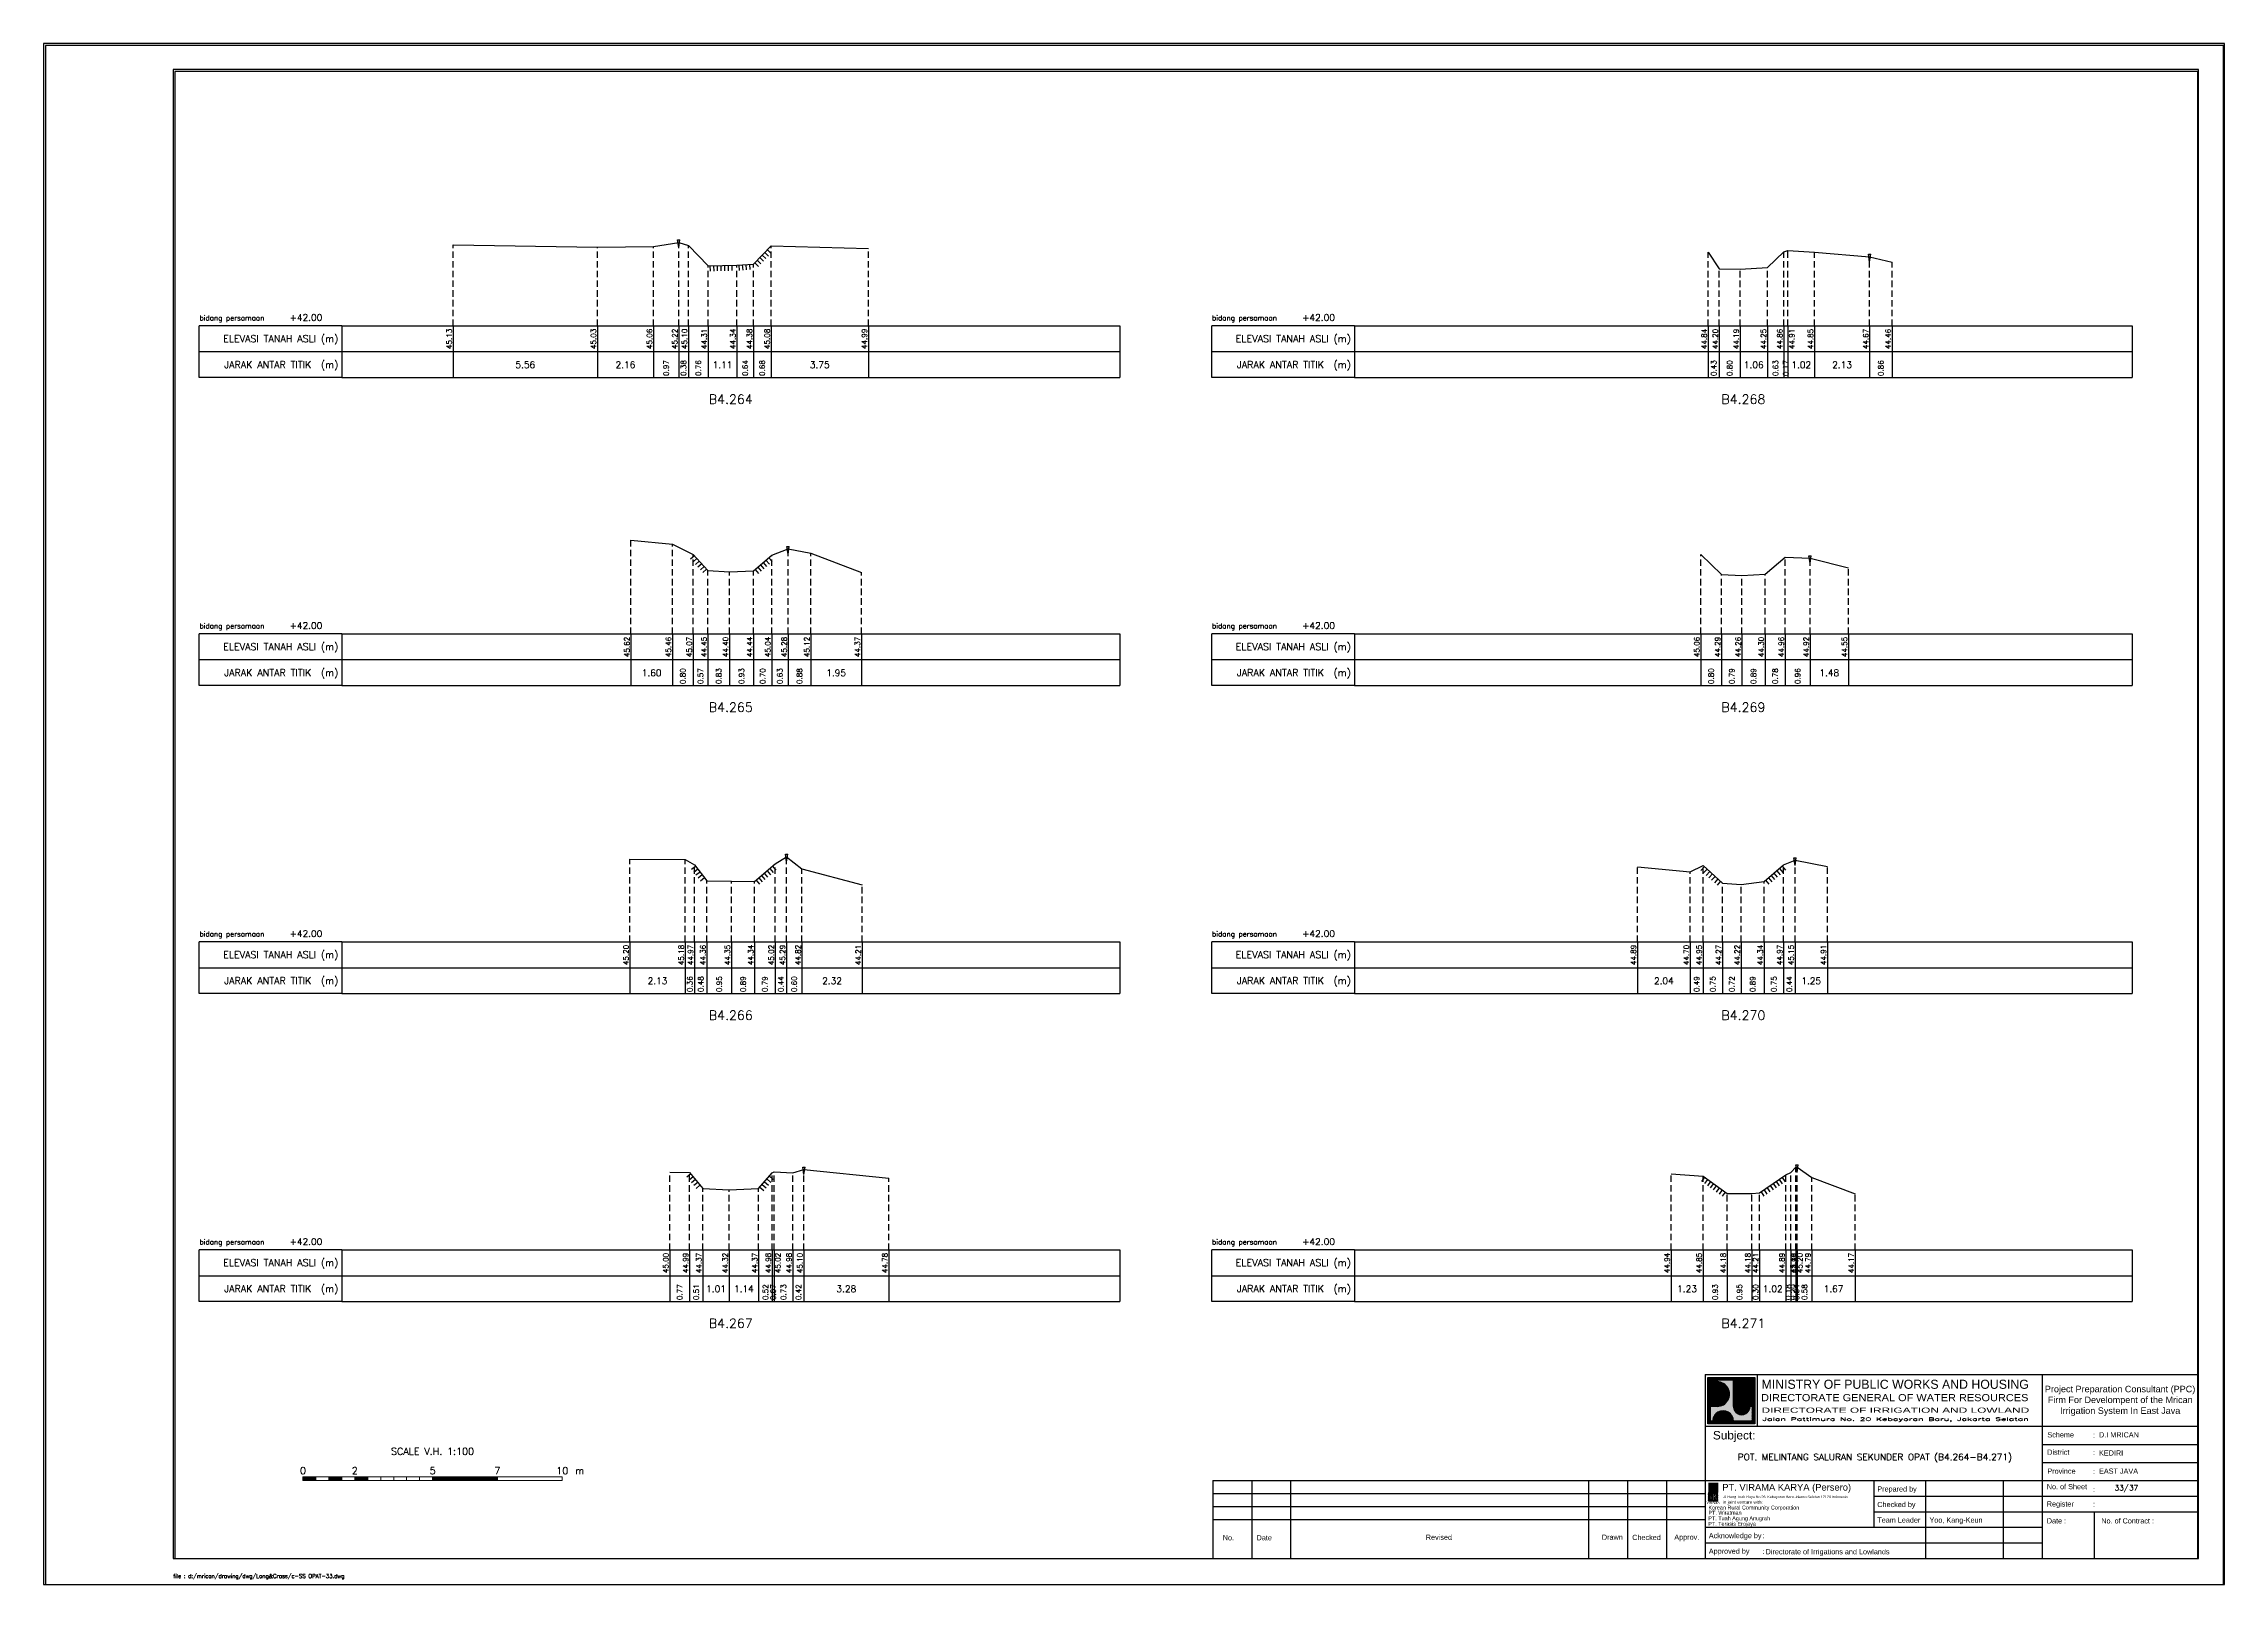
# Model space of a CAD drawing. Header units: inches. Extents: x -11 to 3175, y -842 to -783.
# Drawn here: x 2747 to 2831.1, y -842 to -782.6 of the extents above; entities that cross this region are included whole.
import ezdxf
from ezdxf.enums import TextEntityAlignment as Align

# ---------------------------------------------------------------- set-up
doc = ezdxf.new("R2010")
doc.units = ezdxf.units.IN
doc.header["$MEASUREMENT"] = 0
doc.linetypes.add('DASHED2', pattern=[0.375, 0.25, -0.125])
doc.layers.add('KOP', color=7, linetype='Continuous')
doc.layers.add('pelengkap', color=7, linetype='Continuous')
doc.styles.add('ARIAL', font='arial.ttf')
doc.styles.add('battang01', font='arial.ttf')
doc.styles.add('L100', font='simplex.shx', dxfattribs={"height": 0.254})
doc.styles.add('L140', font='simplex.shx', dxfattribs={"height": 0.356})
doc.styles.add('L60', font='simplex.shx', dxfattribs={"height": 0.152})
doc.styles.add('L80', font='simplex.shx', dxfattribs={"height": 0.203})
doc.styles.add('ROMANS-N', font='ROMANS.SHX', dxfattribs={"width": 0.8})
doc.styles.add('SONDU', font='arial.ttf')
doc.styles.get("Standard").update_dxf_attribs({"font": 'simplex.shx'})
doc.styles.add('STYLE1', font='arial.ttf', dxfattribs={"height": 0.2})
pattern_1 = [(45, (0, 0), (-0.08838834764831843, 0.08838834764831845), [])]

# ---------------------------------------------------------------- blocks, each defined once
blk = doc.blocks.new('kop')
at = {"layer": 'KOP'}
h = blk.add_hatch(color=3, dxfattribs=at)
h.paths.add_polyline_path([(609.8653532927285, 69.7965174242664), (591.8076082223538, 69.7965174242664), (591.8076082223538, 51.90947071793616), (609.8653532927285, 51.90947071793616)])
h.paths.add_polyline_path([(592.1020534932645, 52.24844148547069), (592.1020534932645, 69.50460869670152), (609.5341911203627, 69.50460869670152), (609.5341911203627, 52.24844148547069)], flags=16)
edge = h.paths.add_edge_path(flags=0)
edge.add_line((608.873529834174, 52.90910277674104), (601.6712012034158, 52.90910277674104))
edge.add_ellipse((597.6820295724688, 52.91975268540099), major_axis=(2.820780363398898, 2.820780363398898), ratio=0.9999999999999934, start_angle=314.8470375744171, end_angle=495.1529624255826)
edge.add_line((593.6928579415221, 52.90910277674104), (592.7627147794652, 52.90910277674104))
edge.add_line((592.7627147794651, 52.90910277674104), (592.7627147794651, 58.62619728620361))
edge.add_line((592.7627147794651, 58.62619728620368), (595.428986556629, 58.62619728620368))
edge.add_ellipse((595.4289865566291, 63.36824099147847), major_axis=(-3.353131261170752, 3.353131261170752), ratio=0.9999999999999983, start_angle=134.9999999999999, end_angle=314.9999999999999)
edge.add_line((595.4289865566291, 68.11028469675327), (595.4289865566291, 68.84394741944757))
edge.add_line((595.4289865566291, 68.84394741944752), (601.6547436091821, 68.84394741944752))
edge.add_line((601.6547436091821, 68.84394741944752), (601.6547436091821, 58.59413430307072))
edge.add_ellipse((604.8563547331537, 58.62619728605213), major_axis=(2.263994459030571, 2.263994459030571), ratio=0.9999999999991376, start_angle=135.5737774266452, end_angle=315.0000000026869)
edge.add_line((608.0581264027169, 58.62619728620368), (608.873529834174, 58.62619728620368))
edge.add_line((608.873529834174, 58.62619728620368), (608.873529834174, 52.9091027767411))
h = blk.add_hatch(dxfattribs=at)
h.set_pattern_fill('ANSI31', color=21)
h.set_pattern_definition(pattern_1)
h.paths.add_polyline_path([(609.5341911203627, 69.50460869670152), (592.1020534932645, 69.50460869670152), (592.1020534932645, 52.24844148547069), (609.5341911203627, 52.24844148547069)])
edge = h.paths.add_edge_path(flags=16)
edge.add_line((608.0581264038578, 58.62619728331649), (608.873529834174, 58.62619728331649))
edge.add_line((608.873529834174, 58.62619728331649), (608.873529834174, 52.90910277674104))
edge.add_line((608.873529834174, 52.90910277674104), (601.6712012043477, 52.90910277674104))
edge.add_ellipse((597.6820295732255, 52.91975268530538), major_axis=(-2.820780363950464, 2.820780363950464), ratio=0.9999999999999999, start_angle=224.8470375717975, end_angle=405.1529624282025)
edge.add_line((593.6928579421033, 52.90910277674104), (592.7627147794651, 52.90910277674104))
edge.add_line((592.7627147794651, 52.90910277674104), (592.7627147794651, 58.62619728331649))
edge.add_line((592.7627147794651, 58.62619728331649), (595.4289865705781, 58.62619728331649))
edge.add_ellipse((595.4289865571182, 63.3682409894528), major_axis=(-3.353131262124677, 3.353131262124677), ratio=0.9999999999999912, start_angle=134.9999999999997, end_angle=314.9999999999998)
edge.add_line((595.4289865571182, 68.11028469676671), (595.4289865571182, 68.84394741944752))
edge.add_line((595.4289865571182, 68.84394741944752), (601.6547436095548, 68.84394741944752))
edge.add_line((601.6547436095548, 68.84394741944752), (601.6547436095548, 58.5941344047481))
edge.add_ellipse((604.8563547345466, 58.62619728331649), major_axis=(-2.263994459341034, 2.263994459341035), ratio=0.999999999999965, start_angle=45.57377555810933, end_angle=225.000000000001)
h = blk.add_hatch(color=3, dxfattribs=at)
edge = h.paths.add_edge_path()
edge.add_line((601.6547436091821, 68.84394741944752), (595.4289865566291, 68.84394741944752))
edge.add_line((595.4289865566291, 68.84394741944752), (595.4289865566291, 68.11028469675321))
edge.add_ellipse((595.4289865566291, 63.36824099147847), major_axis=(-3.353131261170759, 3.353131261170758), ratio=0.9999999999999979, start_angle=134.9999999999999, end_angle=314.99999999999994, ccw=False)
edge.add_line((595.4289865566291, 58.62619728620368), (592.7627147794652, 58.62619728620368))
edge.add_line((592.7627147794651, 58.62619728620368), (592.7627147794651, 52.9091027767411))
edge.add_line((592.7627147794651, 52.90910277674104), (593.692857941522, 52.90910277674104))
edge.add_ellipse((597.6820295724688, 52.91975268540099), major_axis=(-2.820780363398898, 2.820780363398898), ratio=0.9999999999999934, start_angle=-135.1529624255826, end_angle=45.15296242558293, ccw=False)
edge.add_line((601.6712012034156, 52.90910277674104), (608.8735298341738, 52.90910277674104))
edge.add_line((608.873529834174, 52.90910277674104), (608.873529834174, 58.62619728620361))
edge.add_line((608.873529834174, 58.62619728620368), (608.0581264027169, 58.62619728620368))
edge.add_ellipse((604.856354733136, 58.62619728987087), major_axis=(2.263994459042317, 2.263994459042318), ratio=0.9999999999997576, start_angle=134.426222510409, end_angle=314.999999934367, ccw=False)
edge.add_line((601.6547436091821, 58.65826027636805), (601.6547436091821, 68.8439474194476))
h = blk.add_hatch(dxfattribs=at)
h.set_pattern_fill('ANSI31', color=41)
h.set_pattern_definition(pattern_1)
h.paths.add_polyline_path([(595.5939701222399, 25.44229578518152), (591.9923714647559, 25.44229578518152), (591.9923714647559, 22.12011222587194), (595.5939701222399, 22.12011222587194)])
h.paths.add_polyline_path([(594.8290399212113, 23.80107538915849), (595.486404190889, 22.50553331270966), (594.9518442189607, 22.50553331270966), (594.3704352444638, 23.59173922572727), (594.3704352444638, 22.50553331270966), (593.8526512319377, 22.50553331270966), (593.8526512319377, 24.7253559070662), (593.2416323709347, 22.50553331270966), (592.8436656118323, 22.50553331270966), (592.1206616099082, 25.0450254569166), (592.6728596590955, 25.0450254569166), (593.0257276515837, 23.53939475651638), (593.4088768836065, 25.0450254569166), (594.3704352444638, 25.0450254569166), (594.3704352444638, 23.99209855350495), (594.8904903176194, 25.0450254569166), (595.4627761213299, 25.0450254569166)], flags=16)
at = {"color": 2}
blk.add_lwpolyline([(-49.29008735655361, -9.987386569675465), (790.6905617838997, -9.987386569675465), (790.6905617838997, 583.2926438577114), (-49.29008735655361, 583.2926438577114)], close=True, dxfattribs=at)
at = {"color": 6}
blk.add_lwpolyline([(0.6493091440684111, 0.0004927304488262507), (780.7026824837753, 0.0004927304488262507), (780.7026824837753, 573.3047645575871), (0.6493091440684111, 573.3047645575871)], close=True, dxfattribs=at)
at = {"layer": 'KOP', "color": 5}
for p, q in [((590.8030303217506, 70.96299432783698), (590.8030303217506, 29.98464833497903)), ((590.8030303217506, 70.96299432783698), (780.7026824837753, 70.96299432783698)), ((400.9033781597261, 29.98464833497903), (400.9033781597261, 0.0004927304488262507)), ((400.9033781597261, 29.98464833497903), (590.8030303217506, 29.98464833497903)), ((590.8030303217506, 29.98464833497903), (590.8030303217506, 0.0004927304488262507))]:
    blk.add_line(p, q, dxfattribs=at)
at = {"layer": 'KOP', "color": 3}
for p, q in [((591.8076082223538, 69.7965174242664), (609.8653532927285, 69.7965174242664)), ((591.8076082223538, 51.90947071793616), (591.8076082223538, 69.7965174242664)), ((592.1020534932645, 69.50460869670152), (609.5341911203627, 69.50460869670152)), ((592.1020534932645, 52.24844148547069), (592.1020534932645, 69.50460869670152)), ((595.4289865571182, 68.84394741502373), (595.4289865571182, 68.1102846954029)), ((595.4289865566291, 68.84394741944752), (601.6547436091821, 68.84394741944752)), ((601.6547436095548, 58.59413430414176), (601.6547436095548, 68.84394741502373)), ((609.5341911203627, 69.50460869670152), (609.5341911203627, 52.24844148547069)), ((609.8653532927285, 69.7965174242664), (609.8653532927285, 51.90947071793616)), ((609.8653532927285, 51.90947071793616), (591.8076082223538, 51.90947071793616)), ((609.5341911203627, 52.24844148547069), (592.1020534932645, 52.24844148547069)), ((592.7627147794651, 52.90910277674104), (592.7627147794651, 58.62619728620368)), ((595.4289865571182, 58.62619728331649), (592.7627147799426, 58.62619728331649)), ((593.6928579415221, 52.90910277674104), (592.7627147794651, 52.90910277674104)), ((608.873529834174, 52.90910277674104), (601.6712012034156, 52.90910277674104)), ((608.8735298352565, 58.62619728331649), (608.0581264038578, 58.62619728331649)), ((608.873529834174, 58.62619728620368), (608.873529834174, 52.90910277674104)), ((720.7343712747147, 43.97725428375983), (780.7026824837753, 43.97725428375983)), ((720.7343712747147, 36.98095130936949), (780.7026824837753, 36.98095130936949)), ((415.895455961991, 29.98464833497903), (415.895455961991, 0.0004927304488262507)), ((430.8875337642562, 29.98464833497903), (430.8875337642562, 0.0004927304488262507)), ((545.8267969149554, 29.98464833497903), (545.8267969149554, 0.0004927304488262507)), ((560.8188747172203, 29.98464833497903), (560.8188747172203, 0.0004927304488262507)), ((575.8109525194855, 29.98464833497903), (575.8109525194855, 0.0004927304488262507)), ((655.7687007982327, 29.98464833497903), (655.7687007982327, 11.99415497226093)), ((675.7581378679197, 29.98464833497903), (675.7581378679197, 0.0004927304488262507)), ((705.7422934724498, 29.98464833497903), (705.7422934724498, 0.0004927304488262507)), ((400.9033781597261, 24.98728906755738), (590.8030303217506, 24.98728906755738)), ((400.9033781597261, 19.98992980013563), (590.8030303217506, 19.98992980013563)), ((655.7687007982327, 23.98781721407303), (720.7343712747147, 23.98781721407303)), ((655.7687007982327, 17.99098609316704), (720.7343712747147, 17.99098609316704)), ((720.7343712747147, 23.98781721407303), (780.7026824837753, 23.98781721407303)), ((720.7343712747147, 17.99098609316704), (780.7026824837753, 17.99098609316704)), ((740.7238083444017, 17.99098609316704), (740.7238083444017, 0.0004927304488262507)), ((400.9033781597261, 14.99257053271398), (590.8030303217506, 14.99257053271398)), ((590.8030303217506, 5.997323851354935), (720.7343712747147, 5.997323851354935))]:
    blk.add_line(p, q, dxfattribs=at)
at = {"layer": 'KOP', "color": 4}
for p, q in [((610.7924673914374, 70.96299432783698), (610.7924673914374, 50.97355725815018)), ((720.7343712747147, 70.96299432783698), (720.7343712747147, 0.0004927304488262507)), ((590.8030303217506, 50.97355725815018), (720.7343712747147, 50.97355725815018)), ((720.7343712747147, 50.97355725815018), (780.7026824837753, 50.97355725815018)), ((590.8030303217506, 29.98464833497903), (720.7343712747147, 29.98464833497903)), ((720.7343712747147, 29.98464833497903), (780.7026824837753, 29.98464833497903)), ((590.8030303217506, 11.99415497226093), (720.7343712747147, 11.99415497226093))]:
    blk.add_line(p, q, dxfattribs=at)
at = {"layer": 'KOP', "color": 41}
blk.add_line((595.5939701222399, 22.12011222587194), (591.9923714647559, 22.12011222587194), dxfattribs=at)
for points in [[(591.9923714647559, 25.44229578518152), (595.5939701222399, 25.44229578518152)], [(592.2042302093139, 25.44229578518152), (592.4160889538717, 25.44229578518152)], [(592.6279476984296, 25.44229578518152), (592.8398064429874, 25.44229578518152)], [(593.0516651875452, 25.44229578518152), (593.2635239321031, 25.44229578518152)], [(593.475382676661, 25.44229578518152), (593.6872414212188, 25.44229578518152)], [(593.8991001657766, 25.44229578518152), (594.1109589103345, 25.44229578518152)], [(594.3228176548924, 25.44229578518152), (594.5346763994503, 25.44229578518152)], [(594.7465351440081, 25.44229578518152), (594.958393888566, 25.44229578518152)], [(595.1702526331238, 25.44229578518152), (595.3821113776818, 25.44229578518152)], [(592.1206616099082, 25.0450254569166), (592.6728596590955, 25.0450254569166)], [(592.1206616099082, 25.0450254569166), (592.8436656118323, 22.50553331270964)], [(592.6728596590955, 25.04502545691657), (593.0257276515837, 23.53939475651638), (593.4088768836065, 25.04502545691663)], [(592.8436656118323, 22.50553331270966), (593.2416323709347, 22.50553331270966)], [(593.2416323709347, 22.50553331270964), (593.8526512319377, 24.7253559070662)], [(593.4088768836065, 25.0450254569166), (594.3704352444638, 25.0450254569166)], [(593.8526512319377, 22.50553331270966), (593.8526512319377, 24.7253559070662)], [(593.8526512319377, 22.50553331270966), (594.3704352444638, 22.50553331270966)], [(594.3704352444638, 25.0450254569166), (594.3704352444638, 23.99209855350495)], [(594.3704352444638, 23.99209855350495), (594.8904903176194, 25.04502545691664)], [(594.9518442189607, 22.50553331270961), (594.3704352444638, 23.59173922572727)], [(594.3704352444638, 23.59173922572727), (594.3704352444638, 22.50553331270966)], [(594.8290399212113, 23.80107538915849), (595.4627761213299, 25.04502545691658)], [(594.8290399212113, 23.80107538915849), (595.486404190889, 22.50553331270966)], [(594.8904903176194, 25.0450254569166), (595.4627761213299, 25.0450254569166)], [(594.9518442189607, 22.50553331270966), (595.486404190889, 22.50553331270966)]]:
    blk.add_lwpolyline(points, dxfattribs=at)
at = {"layer": 'KOP', "color": 42}
for points in [[(592.1962927759001, 29.11418325926331), (592.1962927759001, 25.44229578518152)], [(592.5354066955362, 29.11418325926331), (592.5354066955362, 25.44229578518152)], [(592.9591241846518, 29.11418325926331), (592.9591241846518, 25.44229578518152)], [(593.3828416737675, 29.11418325926331), (593.3828416737675, 25.44229578518152)], [(593.8065591628832, 29.11418325926331), (593.8065591628832, 25.44229578518152)], [(594.2302766519989, 29.11418325926331), (594.2302766519989, 25.44229578518152)], [(594.6539941411147, 29.11418325926331), (594.6539941411147, 25.44229578518152)], [(595.0777116302304, 29.11418325926331), (595.0777116302304, 25.44229578518152)], [(595.5014291193462, 29.11418325926331), (595.5014291193462, 25.44229578518152)]]:
    blk.add_lwpolyline(points, dxfattribs=at)
at = {"layer": 'KOP', "color": 3}
for centre, major_axis, ratio, start_param, end_param in [((595.4289865571182, 63.3682409894528), (-3.353131262124677, 3.353131262124677), 0.9999999999999912, 2.35619449019234, 5.497787143782134), ((597.6820295732255, 52.91975268530538), (-2.820780363950464, 2.820780363950464), 0.9999999999999998, 3.924321118983262, 7.071253168581014), ((604.8563547345466, 58.62619728331649), (-2.263994459341034, 2.263994459341035), 0.9999999999999651, 0.7853981633974656, 3.926990816987259)]:
    blk.add_ellipse(centre, major_axis=major_axis, ratio=ratio, start_param=start_param, end_param=end_param, dxfattribs=at)
at = {"layer": 'KOP', "color": 5, "style": 'SONDU'}
for s, height, width, p, p2 in [('MINISTRY OF PUBLIC WORKS AND HOUSING', 3.49815148719519, 0.9710490151369037, (612.4932982688147, 65.39724920043633), (715.583635835389, 65.39724920043633)), ('DIRECTORATE GENERAL OF WATER RESOURCES', 2.748547597081934, 1.100714376561997, (612.3259886324004, 60.61804978528377), (715.4154333181652, 60.61804978528377)), ('DIRECTORATE OF IRRIGATION AND LOWLAND', 1.99894370696868, 1.63875262601232, (612.5247331509995, 56.15346481889102), (715.7518429621628, 56.15346481889102))]:
    blk.add_text(s, height=height, dxfattribs=dict(at, width=width)).set_placement(p, p2, align=Align.FIT)
at = {"layer": 'KOP', "color": 3, "style": 'ROMANS-N', "width": 1.832260783358812}
blk.add_text('Jalan Pattimura No. 20 Kebayoran Baru, Jakarta Selatan', height=1.249339816855425, dxfattribs=at).set_placement((612.7914110984061, 53.0739527913797), (715.583635835389, 53.0739527913797), align=Align.FIT)
at = {"layer": 'KOP', "color": 5, "style": 'ARIAL'}
blk.add_text('Subject:', height=3.252150442789123, dxfattribs=at).set_placement((593.7538629287924, 45.86653647040268))
at = {"layer": 'KOP', "color": 3}
for s, height, style, p in [('Scheme', 1.99894370696868, 'battang01', (722.7467307064071, 46.65722556886666)), ('District', 1.99894370696868, 'battang01', (722.6754973804648, 39.96707763894264)), (':', 1.99894370696868, 'battang01', (740.368327375754, 46.56012324452533)), ('D.I MRICAN', 1.99894370696868, 'battang01', (742.6585068305885, 46.65722556886666)), ('Province', 1.99894370696868, 'battang01', (722.7467307064071, 32.66461962008597)), (':', 1.99894370696868, 'battang01', (740.368327375754, 32.56751729574452)), (':', 1.99894370696868, 'battang01', (740.382074427338, 39.86997531646293)), ('KEDIRI', 1.99894370696868, 'battang01', (742.6585068305885, 39.66092259447632)), ('EAST JAVA', 1.99894370696868, 'battang01', (742.6585068305885, 32.66461962008597)), ('Prepared by', 1.99894370696868, 'battang01', (657.1430811109453, 25.78808395849862)), ('No. of Sheet ', 1.99894370696868, 'battang01', (722.520620818671, 26.67669459981798)), (':', 1.99894370696868, 'battang01', (740.3764858407951, 25.61838168175072)), ('in joint venture with:', 1.249339816855425, 'SONDU', (597.5578460284455, 21.07202452231022)), ('Checked by', 1.99894370696868, 'battang01', (657.1430811109453, 19.79125283759251)), ('Register', 1.99894370696868, 'battang01', (722.520620818671, 20.01807698302375)), (':', 1.99894370696868, 'battang01', (740.3598310849088, 19.92097465868241)), ('No.', 2, 'STYLE1', (404.7326663119579, 6.989602865739329)), ('Date', 2, 'STYLE1', (417.7761580577991, 6.989602865739329)), ('Revised', 2, 'STYLE1', (483.0371936477145, 7.169341252978228)), ('Drawn', 2, 'STYLE1', (550.9231662973559, 7.182965166626985)), ('Checked', 2, 'STYLE1', (562.6224972631348, 7.108401592637279)), ('Approv.', 2, 'STYLE1', (578.86250988613, 7.205550314016108)), ('Acknowledge by', 1.99894370696868, 'battang01', (592.1774106344633, 7.797590595780406)), (':', 1.99894370696868, 'battang01', (612.7647815001492, 7.813086169812294)), ('Team Leader', 1.99894370696868, 'battang01', (657.1430811109453, 13.79442171668651)), ('Yoo, Kang-Keun', 1.99894370696868, 'battang01', (677.261691985017, 13.79442171668651)), ('Date :', 1.99894370696868, 'battang01', (722.520620818671, 13.48542904786333)), ('No. of Contract :', 1.99894370696868, 'battang01', (743.5203251274443, 13.48542904786333)), ('Approved by', 1.99894370696868, 'battang01', (592.1774106344633, 1.800759474874411)), (':', 1.99894370696868, 'battang01', (612.8062382028575, 1.771932832116903)), ('Directorate of Irrigations and Lowlands', 1.99894370696868, 'battang01', (614.0846811434608, 1.594699671224788))]:
    blk.add_text(s, height=height, dxfattribs=dict(at, style=style)).set_placement(p)
at = {"layer": 'KOP', "color": 6, "style": 'SONDU'}
blk.add_text('PT. VIRAMA KARYA (Persero)', height=2.580944750812598, dxfattribs=at).set_placement((597.3630730504415, 26.14584984606049))
at = {"layer": 'KOP', "color": 42, "style": 'SONDU'}
blk.add_text('VIRAMA', height=0.9417941134961573, dxfattribs=at).set_placement((591.2959839900191, 21.03873930941651))
at = {"layer": 'KOP', "color": 4, "style": 'SONDU'}
for s, p in [('Korean Rural Community Corporation', (592.0172325651579, 18.85809622764893)), ('PT. Wiratman', (592.0172325651579, 16.86431729777243)), ('PT. Terasis Erojaya', (591.9444979581187, 12.58833032325808)), ('PT. Tuah Agung Anugrah', (591.9984246368545, 14.73155498450907))]:
    blk.add_text(s, height=1.49920778022651, dxfattribs=at).set_placement(p)
at = {"layer": 'KOP', "color": 3, "insert": (719.8583502723425, 60.76950394133539), "char_height": 2.49867963371085, "width": 61.43936713392102, "attachment_point": 4, "style": 'SONDU'}
blk.add_mtext('\\pi1.9124;Project Preparation Consultant (PPC)\\P\\pi3.0493;Firm For Develompent of the Mrican \\P\\pi7.7731;Irrigation System In East Java', dxfattribs=at)
at = {"layer": 'KOP', "color": 2, "insert": (597.5716775050441, 24.25098294227902), "char_height": 0.9994718534843399, "width": 48.71807324837515, "attachment_point": 1, "style": 'SONDU'}
blk.add_mtext('Jl. Hang Tuah Raya No.26, Kebayoran Baru Jakarta Selatan 12120 Indonesia', dxfattribs=at)
blk = doc.blocks.new('*X6')
at = {"color": 0}
for p, q in [((20000, 6250), (25000, 6250)), ((20000, 6200), (25000, 6200)), ((20000, 6150), (25000, 6150)), ((20000, 6100), (25000, 6100)), ((20000, 6050), (25000, 6050))]:
    blk.add_line(p, q, dxfattribs=at)
blk = doc.blocks.new('*X5')
at = {"color": 0}
for p, q in [((14000, 6250), (15000, 6250)), ((14000, 6200), (15000, 6200)), ((14000, 6150), (15000, 6150)), ((14000, 6100), (15000, 6100)), ((14000, 6050), (15000, 6050))]:
    blk.add_line(p, q, dxfattribs=at)
blk = doc.blocks.new('*X3')
at = {"color": 0}
for p, q in [((10000, 6250), (11000, 6250)), ((10000, 6200), (11000, 6200)), ((10000, 6150), (11000, 6150)), ((10000, 6100), (11000, 6100)), ((10000, 6050), (11000, 6050))]:
    blk.add_line(p, q, dxfattribs=at)
blk = doc.blocks.new('*X4')
at = {"color": 0}
for p, q in [((12000, 6250), (13000, 6250)), ((12000, 6200), (13000, 6200)), ((12000, 6150), (13000, 6150)), ((12000, 6100), (13000, 6100)), ((12000, 6050), (13000, 6050))]:
    blk.add_line(p, q, dxfattribs=at)
blk = doc.blocks.new('c100')
at = {"color": 2}
blk.add_lwpolyline([(-5, -1), (79.10000000000002, -1), (79.10000000000002, 58.4), (-5, 58.4)], close=True, dxfattribs=at)
at = {"color": 6}
blk.add_lwpolyline([(0, 0), (78.10000000000002, 0), (78.10000000000002, 57.4), (3.516176065587739e-15, 57.4)], close=True, dxfattribs=at)
at = {"color": 3, "lineweight": 0}
for points in [[(5, 3), (5.5, 3), (5.5, 3.15), (5, 3.15)], [(5.5, 3), (6, 3), (6, 3.15), (5.5, 3.15)], [(6, 3), (6.5, 3), (6.5, 3.15), (6, 3.15)], [(6.5, 3), (7, 3), (7, 3.15), (6.5, 3.15)], [(7, 3), (7.5, 3), (7.5, 3.15), (7, 3.15)], [(7.5, 3), (8, 3), (8, 3.15), (7.5, 3.15)], [(8, 3), (8.5, 3), (8.5, 3.15), (8, 3.15)], [(8.5, 3), (9, 3), (9, 3.15), (8.5, 3.15)], [(9, 3), (9.5, 3), (9.5, 3.15), (9, 3.15)], [(9.5, 3), (10, 3), (10, 3.15), (9.5, 3.15)], [(10, 3), (12.5, 3), (12.5, 3.15), (10, 3.15)], [(12.5, 3), (15, 3), (15, 3.15), (12.5, 3.15)]]:
    blk.add_lwpolyline(points, close=True, dxfattribs=at)
at = {"color": 1, "lineweight": 0, "xscale": 0.0005, "yscale": 0.0005, "zscale": 0.0005}
for name in ['*X3', '*X4', '*X5', '*X6']:
    blk.add_blockref(name, (0, 0), dxfattribs=at)
at = {"color": 3}
for s, p in [('SCALE V.H. 1:100', (10, 4)), ('0', (5, 3.25)), ('2', (7, 3.25)), ('5', (10, 3.25)), ('7', (12.5, 3.25)), ('10', (15, 3.25))]:
    blk.add_text(s, height=0.27, dxfattribs=at).set_placement(p, align=Align.CENTER)
blk.add_text('m', height=0.27, dxfattribs=at).set_placement((15.5, 3.25))
blk = doc.blocks.new('das2')
at = {"color": 5, "linetype": 'Continuous'}
for q in [(0, 1), (17.75, 0.9999999999999973)]:
    blk.add_line((2.75, 1), q, dxfattribs=at)
at = {"color": 3, "linetype": 'Continuous'}
for p, q in [((2.75, 1), (2.75, 0)), ((17.75, 0.9999999999999973), (17.75, -2.664535259100376e-15)), ((0, 0.5000000000000004), (17.75, 0.4999999999999973)), ((2.75, 0), (0, 0)), ((2.75, 0), (17.75, -2.664535259100376e-15))]:
    blk.add_line(p, q, dxfattribs=at)
blk.add_lwpolyline([(0, 0), (0, 1)], dxfattribs=at)
blk.add_text('bidang persamaan', height=0.1, dxfattribs=at).set_placement((0.005000000000000004, 1.100000000000001))
at = {"color": 5, "linetype": 'Continuous'}
for s, p in [('ELEVASI TANAH ASLI (m)', (2.683279515513197, 0.6825000000000001)), ('JARAK ANTAR TITIK  (m)', (2.683279515513197, 0.1825000000000001))]:
    blk.add_text(s, height=0.135, dxfattribs=at).set_placement(p, align=Align.RIGHT)
blk = doc.blocks.new('gbrpatok')
at = {"color": 2, "linetype": 'Continuous'}
for p, q in [((-0.0004517254713327645, 0.0009574234873781506), (0.0004517254713327645, 0.0009574234873781506)), ((0, -0.001962284437723838), (-0.0004517254713327645, 0.0009574234873781506)), ((0, -0.001962284437723838), (0.0004517254713327645, 0.0009574234873781506))]:
    blk.add_line(p, q, dxfattribs=at)

msp = doc.modelspace()

# ---------------------------------------------------------------- linework, layer by layer
at = {"color": 1, "linetype": 'DASHED2', "lineweight": -3}
for p, q in [((2762.793614239095, -793.4826593383513), (2762.793614239095, -790.3506593383513)), ((2768.357039157095, -793.4826593383513), (2768.357039157095, -790.4526593383513)), ((2770.519283165095, -793.4826593383513), (2770.519283165095, -790.4266593383512)), ((2771.490697083095, -793.4826593383513), (2771.490697083095, -790.2646593383513)), ((2771.869850086095, -793.4826593383513), (2771.869850086095, -790.3836593383512)), ((2775.053617374095, -793.4826593383513), (2775.053617374095, -790.4016593383512)), ((2778.806128786095, -793.4826593383513), (2778.806128786095, -790.4926593383512)), ((2772.625964452095, -793.4826593383513), (2772.625964452095, -791.1706593383512)), ((2773.735882376095, -793.4826593383513), (2773.735882376095, -791.1456593383513)), ((2774.373257230095, -793.4826593383513), (2774.373257230095, -791.1016593383513)), ((2811.190390027489, -793.4867362777281), (2811.190390027489, -790.6437362777282)), ((2811.621336516489, -793.4867362777281), (2811.621336516489, -791.2867362777281)), ((2812.422573544488, -793.4867362777281), (2812.422573544488, -791.2987362777282)), ((2813.477882749488, -793.4867362777281), (2813.477882749488, -791.2357362777282)), ((2814.104190115489, -793.4867362777281), (2814.104190115489, -790.6237362777281)), ((2814.270426461489, -793.4867362777281), (2814.270426461489, -790.5757362777281)), ((2815.293176967489, -793.4867362777281), (2815.293176967489, -790.6397362777282)), ((2817.419823388489, -793.4867362777281), (2817.419823388489, -790.8187362777281)), ((2818.282778775489, -793.4867362777281), (2818.282778775489, -791.0297362777281)), ((2769.647862391085, -805.3601599890482), (2769.647862391085, -801.7411599890481)), ((2771.247176200085, -805.3601599890482), (2771.247176200085, -801.8961599890481)), ((2772.051794591085, -805.3601599890482), (2772.051794591085, -802.2891599890481)), ((2775.710110324085, -805.3601599890482), (2775.710110324085, -802.0831599890481)), ((2776.589229201085, -805.3601599890482), (2776.589229201085, -802.2411599890481)), ((2810.90636034095, -805.3603747343557), (2810.90636034095, -802.3003747343557)), ((2772.618085421085, -805.3601599890482), (2772.618085421085, -802.9141599890481)), ((2773.449540263085, -805.3601599890482), (2773.449540263085, -802.9641599890482)), ((2774.381134779085, -805.3601599890482), (2774.381134779085, -802.9231599890481)), ((2775.078938398085, -805.3601599890482), (2775.078938398085, -802.3211599890482)), ((2778.539202228085, -805.3601599890482), (2778.539202228085, -802.9911599890481)), ((2811.71084771295, -805.3603747343557), (2811.71084771295, -803.0693747343557)), ((2812.49650633895, -805.3603747343557), (2812.49650633895, -803.1023747343556)), ((2813.38837235995, -805.3603747343557), (2813.38837235995, -803.0563747343557)), ((2814.16399181595, -805.3603747343557), (2814.16399181595, -802.4043747343557)), ((2815.12245569095, -805.3603747343557), (2815.12245569095, -802.4373747343557)), ((2816.60240839295, -805.3603747343557), (2816.60240839295, -802.8093747343556)), ((2769.609663918085, -817.2351245550308), (2769.609663918085, -814.0371245550308)), ((2771.741017679085, -817.2351245550308), (2771.741017679085, -814.0601245550308)), ((2775.650321581085, -817.2351245550308), (2775.650321581085, -813.9471245550308)), ((2814.541348514004, -817.2350303390609), (2814.541348514004, -814.0860303390609)), ((2772.101684378085, -817.2351245550308), (2772.101684378085, -814.2631245550308)), ((2772.579044160085, -817.2351245550308), (2772.579044160085, -814.8781245550308)), ((2773.526438345085, -817.2351245550308), (2773.526438345085, -814.8891245550308)), ((2774.420176061085, -817.2351245550308), (2774.420176061085, -814.8991245550308)), ((2775.214156475085, -817.2351245550308), (2775.214156475085, -814.2201245550308)), ((2776.245859153085, -817.2351245550308), (2776.245859153085, -814.4111245550308)), ((2808.465683200004, -817.2350303390609), (2808.465683200004, -814.3420303390609)), ((2810.503090969004, -817.2350303390609), (2810.503090969004, -814.531030339061)), ((2810.994781441004, -817.2350303390609), (2810.994781441004, -814.2830303390609)), ((2813.354027159004, -817.2350303390609), (2813.354027159004, -814.8960303390609)), ((2814.102885289004, -817.2350303390609), (2814.102885289004, -814.262030339061)), ((2815.791888397004, -817.2350303390609), (2815.791888397004, -814.329030339061)), ((2778.565354514085, -817.2351245550308), (2778.565354514085, -815.0251245550307)), ((2811.745193118004, -817.2350303390609), (2811.745193118004, -814.964030339061)), ((2812.463744846004, -817.2350303390609), (2812.463744846004, -815.0160303390609)), ((2771.14476751275, -829.1105205186008), (2771.14476751275, -826.1145205186008)), ((2771.91111859875, -829.1105205186008), (2771.91111859875, -826.1235205186008)), ((2775.09997131375, -829.1105205186008), (2775.09997131375, -826.1345205186008)), ((2775.17037679775, -829.1105205186008), (2775.17037679775, -826.0895205186008)), ((2775.89813660475, -829.1105205186008), (2775.89813660475, -826.1285205186008)), ((2776.31844125575, -829.1105205186008), (2776.31844125575, -826.0065205186007)), ((2779.59350904175, -829.1105205186008), (2779.59350904175, -826.3345205186008)), ((2809.760233180939, -829.1100761142545), (2809.760233180939, -826.1700761142545)), ((2810.993981801939, -829.1100761142545), (2810.993981801939, -826.2650761142545)), ((2814.191033857939, -829.1100761142545), (2814.191033857939, -826.2170761142545)), ((2814.37431994494, -829.1100761142545), (2814.37431994494, -826.1190761142545)), ((2814.578925129939, -829.1100761142545), (2814.578925129939, -825.9100761142545)), ((2814.618586193939, -829.1100761142545), (2814.618586193939, -825.9200761142545)), ((2815.193815713939, -829.1100761142545), (2815.193815713939, -826.3160761142545)), ((2772.42396259975, -829.1105205186008), (2772.42396259975, -826.7425205186007)), ((2773.43775661475, -829.1105205186008), (2773.43775661475, -826.7875205186008)), ((2774.57525738675, -829.1105205186008), (2774.57525738675, -826.7425205186007)), ((2811.924512512939, -829.1100761142545), (2811.924512512939, -826.9330761142545)), ((2812.872805852939, -829.1100761142545), (2812.872805852939, -826.9320761142545)), ((2813.174707736939, -829.1100761142545), (2813.174707736939, -826.9020761142546)), ((2816.862171271939, -829.1100761142545), (2816.862171271939, -826.9400761142546))]:
    msp.add_line(p, q, dxfattribs=at)
at = {"color": 2, "linetype": 'Continuous', "lineweight": -3}
for p, q in [((2762.793614239095, -790.3506593383513), (2768.357039157095, -790.4526593383513)), ((2768.357039157095, -790.4526593383513), (2770.519283165095, -790.4266593383512)), ((2770.519283165095, -790.4266593383512), (2771.490697083095, -790.2646593383513)), ((2771.490697083095, -790.2646593383513), (2771.869850086095, -790.3836593383512)), ((2771.869850086095, -790.3836593383512), (2772.625964452095, -791.1706593383512)), ((2774.373257230095, -791.1016593383513), (2775.053617374095, -790.4016593383512)), ((2775.053617374095, -790.4016593383512), (2778.806128786095, -790.4926593383512)), ((2772.625964452095, -791.1706593383512), (2773.735882376095, -791.1456593383513)), ((2773.735882376095, -791.1456593383513), (2774.373257230095, -791.1016593383513)), ((2811.190390027489, -790.6437362777282), (2811.621336516489, -791.2867362777281)), ((2811.621336516489, -791.2867362777281), (2812.422573544488, -791.2987362777282)), ((2812.422573544488, -791.2987362777282), (2813.477882749488, -791.2357362777282)), ((2813.477882749488, -791.2357362777282), (2814.104190115489, -790.6237362777281)), ((2814.104190115489, -790.6237362777281), (2814.270426461489, -790.5757362777281)), ((2814.270426461489, -790.5757362777281), (2815.293176967489, -790.6397362777282)), ((2815.293176967489, -790.6397362777282), (2817.419823388489, -790.8187362777281)), ((2817.419823388489, -790.8187362777281), (2818.282778775489, -791.0297362777281)), ((2769.647862391085, -801.7411599890481), (2771.247176200085, -801.8961599890481)), ((2771.247176200085, -801.8961599890481), (2772.051794591085, -802.2891599890481)), ((2772.051794591085, -802.2891599890481), (2772.618085421085, -802.9141599890481)), ((2775.078938398085, -802.3211599890482), (2775.710110324085, -802.0831599890481)), ((2775.710110324085, -802.0831599890481), (2776.589229201085, -802.2411599890481)), ((2776.589229201085, -802.2411599890481), (2778.539202228085, -802.9911599890481)), ((2810.90636034095, -802.3003747343557), (2811.71084771295, -803.0693747343557)), ((2772.618085421085, -802.9141599890481), (2773.449540263085, -802.9641599890482)), ((2773.449540263085, -802.9641599890482), (2774.381134779085, -802.9231599890481)), ((2774.381134779085, -802.9231599890481), (2775.078938398085, -802.3211599890482)), ((2811.71084771295, -803.0693747343557), (2812.49650633895, -803.1023747343556)), ((2812.49650633895, -803.1023747343556), (2813.38837235995, -803.0563747343557)), ((2813.38837235995, -803.0563747343557), (2814.16399181595, -802.4043747343557)), ((2814.16399181595, -802.4043747343557), (2815.12245569095, -802.4373747343557)), ((2815.12245569095, -802.4373747343557), (2816.60240839295, -802.8093747343556)), ((2769.609663918085, -814.0371245550308), (2771.741017679085, -814.0601245550308)), ((2771.741017679085, -814.0601245550308), (2772.101684378085, -814.2631245550308)), ((2775.214156475085, -814.2201245550308), (2775.650321581085, -813.9471245550308)), ((2775.650321581085, -813.9471245550308), (2776.245859153085, -814.4111245550308)), ((2814.102885289004, -814.262030339061), (2814.541348514004, -814.0860303390609)), ((2814.541348514004, -814.0860303390609), (2815.791888397004, -814.329030339061)), ((2772.101684378085, -814.2631245550308), (2772.579044160085, -814.8781245550308)), ((2772.579044160085, -814.8781245550308), (2773.526438345085, -814.8891245550308)), ((2773.526438345085, -814.8891245550308), (2774.420176061085, -814.8991245550308)), ((2774.420176061085, -814.8991245550308), (2775.214156475085, -814.2201245550308)), ((2776.245859153085, -814.4111245550308), (2778.565354514085, -815.0251245550307)), ((2808.465683200004, -814.3420303390609), (2810.503090969004, -814.531030339061)), ((2810.503090969004, -814.531030339061), (2810.994781441004, -814.2830303390609)), ((2810.994781441004, -814.2830303390609), (2811.745193118004, -814.964030339061)), ((2812.463744846004, -815.0160303390609), (2813.354027159004, -814.8960303390609)), ((2813.354027159004, -814.8960303390609), (2814.102885289004, -814.262030339061)), ((2811.745193118004, -814.964030339061), (2812.463744846004, -815.0160303390609)), ((2771.14476751275, -826.1145205186008), (2771.91111859875, -826.1235205186008)), ((2771.91111859875, -826.1235205186008), (2772.42396259975, -826.7425205186007)), ((2774.57525738675, -826.7425205186007), (2775.09997131375, -826.1345205186008)), ((2775.09997131375, -826.1345205186008), (2775.17037679775, -826.0895205186008)), ((2775.17037679775, -826.0895205186008), (2775.89813660475, -826.1285205186008)), ((2775.89813660475, -826.1285205186008), (2776.31844125575, -826.0065205186007)), ((2776.31844125575, -826.0065205186007), (2779.59350904175, -826.3345205186008)), ((2809.760233180939, -826.1700761142545), (2810.993981801939, -826.2650761142545)), ((2810.993981801939, -826.2650761142545), (2811.924512512939, -826.9330761142545)), ((2813.174707736939, -826.9020761142546), (2814.191033857939, -826.2170761142545)), ((2814.191033857939, -826.2170761142545), (2814.37431994494, -826.1190761142545)), ((2814.37431994494, -826.1190761142545), (2814.578925129939, -825.9100761142545)), ((2814.578925129939, -825.9100761142545), (2814.618586193939, -825.9200761142545)), ((2814.618586193939, -825.9200761142545), (2815.193815713939, -826.3160761142545)), ((2815.193815713939, -826.3160761142545), (2816.862171271939, -826.9400761142546)), ((2772.42396259975, -826.7425205186007), (2773.43775661475, -826.7875205186008)), ((2773.43775661475, -826.7875205186008), (2774.57525738675, -826.7425205186007)), ((2811.924512512939, -826.9330761142545), (2812.872805852939, -826.9320761142545)), ((2812.872805852939, -826.9320761142545), (2813.174707736939, -826.9020761142546))]:
    msp.add_line(p, q, dxfattribs=at)
at = {"color": 1, "linetype": 'Continuous', "lineweight": -3}
for p, q in [((2762.793614239095, -793.4826593383513), (2762.793614239095, -795.4826593383513)), ((2768.357039157095, -793.4826593383513), (2768.357039157095, -795.4826593383513)), ((2770.519283165095, -793.4826593383513), (2770.519283165095, -795.4826593383513)), ((2771.490697083095, -793.4826593383513), (2771.490697083095, -795.4826593383513)), ((2771.869850086095, -793.4826593383513), (2771.869850086095, -795.4826593383513)), ((2772.625964452095, -793.4826593383513), (2772.625964452095, -795.4826593383513)), ((2773.735882376095, -793.4826593383513), (2773.735882376095, -795.4826593383513)), ((2774.373257230095, -793.4826593383513), (2774.373257230095, -795.4826593383513)), ((2775.053617374095, -793.4826593383513), (2775.053617374095, -795.4826593383513)), ((2778.806128786095, -793.4826593383513), (2778.806128786095, -795.4826593383513)), ((2811.190390027489, -793.4867362777281), (2811.190390027489, -795.4867362777281)), ((2811.621336516489, -793.4867362777281), (2811.621336516489, -795.4867362777281)), ((2812.422573544488, -793.4867362777281), (2812.422573544488, -795.4867362777281)), ((2813.477882749488, -793.4867362777281), (2813.477882749488, -795.4867362777281)), ((2814.104190115489, -793.4867362777281), (2814.104190115489, -795.4867362777281)), ((2814.270426461489, -793.4867362777281), (2814.270426461489, -795.4867362777281)), ((2815.293176967489, -793.4867362777281), (2815.293176967489, -795.4867362777281)), ((2817.419823388489, -793.4867362777281), (2817.419823388489, -795.4867362777281)), ((2818.282778775489, -793.4867362777281), (2818.282778775489, -795.4867362777281)), ((2769.647862391085, -805.3601599890482), (2769.647862391085, -807.3601599890482)), ((2771.247176200085, -805.3601599890482), (2771.247176200085, -807.3601599890482)), ((2772.051794591085, -805.3601599890482), (2772.051794591085, -807.3601599890482)), ((2772.618085421085, -805.3601599890482), (2772.618085421085, -807.3601599890482)), ((2773.449540263085, -805.3601599890482), (2773.449540263085, -807.3601599890482)), ((2774.381134779085, -805.3601599890482), (2774.381134779085, -807.3601599890482)), ((2775.078938398085, -805.3601599890482), (2775.078938398085, -807.3601599890482)), ((2775.710110324085, -805.3601599890482), (2775.710110324085, -807.3601599890482)), ((2776.589229201085, -805.3601599890482), (2776.589229201085, -807.3601599890482)), ((2778.539202228085, -805.3601599890482), (2778.539202228085, -807.3601599890482)), ((2810.90636034095, -805.3603747343557), (2810.90636034095, -807.3603747343557)), ((2811.71084771295, -805.3603747343557), (2811.71084771295, -807.3603747343557)), ((2812.49650633895, -805.3603747343557), (2812.49650633895, -807.3603747343557)), ((2813.38837235995, -805.3603747343557), (2813.38837235995, -807.3603747343557)), ((2814.16399181595, -805.3603747343557), (2814.16399181595, -807.3603747343557)), ((2815.12245569095, -805.3603747343557), (2815.12245569095, -807.3603747343557)), ((2816.60240839295, -805.3603747343557), (2816.60240839295, -807.3603747343557)), ((2769.609663918085, -817.2351245550308), (2769.609663918085, -819.2351245550308)), ((2771.741017679085, -817.2351245550308), (2771.741017679085, -819.2351245550308)), ((2772.101684378085, -817.2351245550308), (2772.101684378085, -819.2351245550308)), ((2772.579044160085, -817.2351245550308), (2772.579044160085, -819.2351245550308)), ((2773.526438345085, -817.2351245550308), (2773.526438345085, -819.2351245550308)), ((2774.420176061085, -817.2351245550308), (2774.420176061085, -819.2351245550308)), ((2775.214156475085, -817.2351245550308), (2775.214156475085, -819.2351245550308)), ((2775.650321581085, -817.2351245550308), (2775.650321581085, -819.2351245550308)), ((2776.245859153085, -817.2351245550308), (2776.245859153085, -819.2351245550308)), ((2778.565354514085, -817.2351245550308), (2778.565354514085, -819.2351245550308)), ((2808.465683200004, -817.2350303390609), (2808.465683200004, -819.2350303390609)), ((2810.503090969004, -817.2350303390609), (2810.503090969004, -819.2350303390609)), ((2810.994781441004, -817.2350303390609), (2810.994781441004, -819.2350303390609)), ((2811.745193118004, -817.2350303390609), (2811.745193118004, -819.2350303390609)), ((2812.463744846004, -817.2350303390609), (2812.463744846004, -819.2350303390609)), ((2813.354027159004, -817.2350303390609), (2813.354027159004, -819.2350303390609)), ((2814.102885289004, -817.2350303390609), (2814.102885289004, -819.2350303390609)), ((2814.541348514004, -817.2350303390609), (2814.541348514004, -819.2350303390609)), ((2815.791888397004, -817.2350303390609), (2815.791888397004, -819.2350303390609)), ((2771.14476751275, -829.1105205186008), (2771.14476751275, -831.1105205186008)), ((2771.91111859875, -829.1105205186008), (2771.91111859875, -831.1105205186008)), ((2772.42396259975, -829.1105205186008), (2772.42396259975, -831.1105205186008)), ((2773.43775661475, -829.1105205186008), (2773.43775661475, -831.1105205186008)), ((2774.57525738675, -829.1105205186008), (2774.57525738675, -831.1105205186008)), ((2775.09997131375, -829.1105205186008), (2775.09997131375, -831.1105205186008)), ((2775.17037679775, -829.1105205186008), (2775.17037679775, -831.1105205186008)), ((2775.89813660475, -829.1105205186008), (2775.89813660475, -831.1105205186008)), ((2776.31844125575, -829.1105205186008), (2776.31844125575, -831.1105205186008)), ((2779.59350904175, -829.1105205186008), (2779.59350904175, -831.1105205186008)), ((2809.760233180939, -829.1100761142545), (2809.760233180939, -831.1100761142545)), ((2810.993981801939, -829.1100761142545), (2810.993981801939, -831.1100761142545)), ((2811.924512512939, -829.1100761142545), (2811.924512512939, -831.1100761142545)), ((2812.872805852939, -829.1100761142545), (2812.872805852939, -831.1100761142545)), ((2813.174707736939, -829.1100761142545), (2813.174707736939, -831.1100761142545)), ((2814.191033857939, -829.1100761142545), (2814.191033857939, -831.1100761142545)), ((2814.37431994494, -829.1100761142545), (2814.37431994494, -831.1100761142545)), ((2814.578925129939, -829.1100761142545), (2814.578925129939, -831.1100761142545)), ((2814.618586193939, -829.1100761142545), (2814.618586193939, -831.1100761142545)), ((2815.193815713939, -829.1100761142545), (2815.193815713939, -831.1100761142545)), ((2816.862171271939, -829.1100761142545), (2816.862171271939, -831.1100761142545))]:
    msp.add_line(p, q, dxfattribs=at)
at = {"layer": 'pelengkap', "color": 1, "linetype": 'Continuous', "lineweight": -3}
for p, q in [((2772.695946701982, -791.1690830449971), (2772.700450397279, -791.3690323303889)), ((2772.835911201757, -791.1659304582889), (2772.840414897054, -791.3658797436807)), ((2772.975875701531, -791.1627778715807), (2772.980379396829, -791.3627271569725)), ((2773.115840201306, -791.1596252848725), (2773.120343896603, -791.3595745702643)), ((2773.25580470108, -791.1564726981643), (2773.260308396378, -791.3564219835561)), ((2773.395769200855, -791.1533201114561), (2773.400272896152, -791.3532693968478)), ((2773.535733700629, -791.1501675247479), (2773.540237395927, -791.3501168101396)), ((2773.805716174694, -791.1408384905894), (2773.819490025443, -791.3403636294456)), ((2773.945383771893, -791.1311967950658), (2773.959157622642, -791.330721933922)), ((2774.085051369093, -791.1215550995421), (2774.098825219841, -791.3210802383983)), ((2774.224718966292, -791.1119134040184), (2774.23849281704, -791.3114385428746)), ((2774.422045513365, -791.0514626908983), (2774.565464506088, -791.1908577859571)), ((2774.519622079906, -790.9510693959925), (2774.663041072628, -791.0904644910512)), ((2774.617198646446, -790.8506761010866), (2774.760617639169, -790.9900711961453)), ((2774.714775212987, -790.7502828061807), (2774.85819420571, -790.8896779012395)), ((2774.812351779528, -790.6498895112749), (2774.955770772251, -790.7892846063336)), ((2774.909928346069, -790.549496216369), (2775.053347338791, -790.6888913114277)), ((2772.098795690757, -802.3410338420916), (2771.950584682061, -802.4753226982987)), ((2772.192797890102, -802.4447815481786), (2772.044586881406, -802.5790704043857)), ((2772.286800089446, -802.5485292542656), (2772.138589080751, -802.6828181104727)), ((2772.380802288791, -802.6522769603527), (2772.232591280095, -802.7865658165597)), ((2772.474804488136, -802.7560246664397), (2772.32659347944, -802.8903135226467)), ((2772.56880668748, -802.8597723725267), (2772.420595678785, -802.9940612287337)), ((2774.434136751353, -802.8774348216274), (2774.564780086841, -803.0288690281086)), ((2774.540140695889, -802.7859844867859), (2774.670784031377, -802.9374186932671)), ((2774.646144640426, -802.6945341519444), (2774.776787975914, -802.8459683584256)), ((2774.752148584962, -802.6030838171029), (2774.88279192045, -802.7545180235841)), ((2774.858152529499, -802.5116334822613), (2774.988795864987, -802.6630676887426)), ((2774.964156474035, -802.4201831474198), (2775.094799809523, -802.571617353901)), ((2772.144605658558, -814.3184216045231), (2771.98661408858, -814.4410538344459)), ((2772.230448219504, -814.4290157035077), (2772.072456649526, -814.5516479334306)), ((2772.316290780449, -814.5396098024924), (2772.158299210471, -814.6622420324152)), ((2772.402133341395, -814.650203901477), (2772.244141771417, -814.7728361313998)), ((2772.487975902341, -814.7607980004616), (2772.329984332363, -814.8834302303844)), ((2774.473375459698, -814.8536292367313), (2774.603362083411, -815.0056275184838)), ((2774.579774256925, -814.7626386001324), (2774.709760880638, -814.9146368818849)), ((2774.686173054151, -814.6716479635335), (2774.816159677864, -814.823646245286)), ((2774.792571851378, -814.5806573269346), (2774.922558475091, -814.7326556086871)), ((2774.898970648605, -814.4896666903356), (2775.028957272317, -814.6416649720882)), ((2775.005369445831, -814.3986760537367), (2775.135356069544, -814.5506743354892)), ((2775.111768243058, -814.3076854171378), (2775.24175486677, -814.4596836988903)), ((2811.046618225492, -814.3300723179087), (2810.912212571642, -814.4781774164468)), ((2811.150291794469, -814.4241562756043), (2811.015886140618, -814.5722613741424)), ((2811.253965363446, -814.5182402332999), (2811.119559709595, -814.666345331838)), ((2811.357638932423, -814.6123241909955), (2811.223233278572, -814.7604292895336)), ((2811.461312501399, -814.7064081486911), (2811.326906847549, -814.8545132472292)), ((2811.564986070376, -814.8004921063867), (2811.430580416526, -814.9485972049248)), ((2811.668659639353, -814.8945760640823), (2811.534253985502, -815.0426811626204)), ((2813.407451855819, -814.8507997988235), (2813.536681970783, -815.0034417897251)), ((2813.51430124945, -814.7603387183486), (2813.643531364414, -814.9129807092503)), ((2813.621150643081, -814.6698776378738), (2813.750380758045, -814.8225196287755)), ((2813.728000036712, -814.579416557399), (2813.857230151676, -814.7320585483006)), ((2813.834849430343, -814.4889554769242), (2813.964079545307, -814.6415974678258)), ((2813.941698823974, -814.3984943964493), (2814.070928938937, -814.551136387351)), ((2814.048548217605, -814.3080333159745), (2814.177778332568, -814.4606753068762)), ((2771.95577769545, -826.1774238123961), (2771.801768284606, -826.3050212315378)), ((2772.045095888849, -826.2852303999867), (2771.891086478005, -826.4128278191284)), ((2772.134414082248, -826.3930369875774), (2771.980404671404, -826.5206344067191)), ((2772.223732275646, -826.500843575168), (2772.069722864803, -826.6284409943097)), ((2772.313050469045, -826.6086501627586), (2772.159041058202, -826.7362475819003)), ((2774.620991954279, -826.6895266573242), (2774.772402986498, -826.8201968502625)), ((2774.712461089336, -826.5835389347712), (2774.863872121555, -826.7142091277095)), ((2774.803930224393, -826.4775512122183), (2774.955341256612, -826.6082214051565)), ((2774.89539935945, -826.3715634896653), (2775.046810391669, -826.5022336826036)), ((2774.986868494508, -826.2655757671123), (2775.138279526726, -826.3962459600506)), ((2811.050846586223, -826.3058976319674), (2810.934213678472, -826.4683684442061)), ((2811.164576154791, -826.3875406673931), (2811.04794324704, -826.5500114796318)), ((2811.278305723358, -826.4691837028188), (2811.161672815607, -826.6316545150576)), ((2811.392035291926, -826.5508267382445), (2811.275402384175, -826.7132975504833)), ((2811.505764860493, -826.6324697736702), (2811.389131952742, -826.794940585909)), ((2813.581032616408, -826.6282146669436), (2813.692812798984, -826.7940615565233)), ((2813.697125439114, -826.5499685391404), (2813.80890562169, -826.7158154287201)), ((2813.813218261819, -826.4717224113373), (2813.924998444395, -826.637569300917)), ((2813.929311084525, -826.3934762835341), (2814.0410912671, -826.5593231731139)), ((2814.04540390723, -826.315230155731), (2814.157184089806, -826.4810770453107)), ((2811.619494429061, -826.7141128090959), (2811.50286152131, -826.8765836213347)), ((2811.733223997629, -826.7957558445216), (2811.616591089878, -826.9582266567604)), ((2811.846953566196, -826.8773988799473), (2811.730320658445, -827.0398696921861)), ((2813.232754148292, -826.862953050353), (2813.344534330868, -827.0287999399327)), ((2813.348846970997, -826.7847069225498), (2813.460627153573, -826.9505538121296)), ((2813.464939793703, -826.7064607947467), (2813.576719976279, -826.8723076843264))]:
    msp.add_line(p, q, dxfattribs=at)

# ---------------------------------------------------------------- block references
at = {"color": 2, "linetype": 'Continuous', "lineweight": -3}
msp.add_blockref('c100', (2752, -841), dxfattribs=at)
for name, p, xscale, yscale, zscale in [('kop', (2752, -841), 0.1, 0.1, 0.1), ('das2', (2753, -795.475), 2, 2, 2), ('das2', (2792.05, -795.475), 2, 2, 2), ('das2', (2753, -807.35), 2, 2, 2), ('das2', (2792.05, -807.35), 2, 2, 2), ('das2', (2753, -819.225), 2, 2, 2), ('das2', (2792.05, -819.225), 2, 2, 2), ('das2', (2753, -831.1), 2, 2, 2), ('das2', (2792.05, -831.1), 2, 2, 2)]:
    msp.add_blockref(name, p, dxfattribs=dict(at, xscale=xscale, yscale=yscale, zscale=zscale))
at = {"color": 1, "linetype": 'Continuous', "lineweight": -3, "xscale": 100, "yscale": 100, "zscale": 100}
for p in [(2771.490697083095, -790.2646593383513), (2817.419823388489, -790.8187362777281), (2775.710110324085, -802.0831599890481), (2815.12245569095, -802.4373747343557), (2775.650321581085, -813.9471245550308), (2814.541348514004, -814.0860303390609), (2814.618586193939, -825.9200761142545), (2776.31844125575, -826.0065205186007)]:
    msp.add_blockref('gbrpatok', p, dxfattribs=at)

# ---------------------------------------------------------------- texts
at = {"color": 3, "linetype": 'Continuous', "lineweight": -3, "style": 'L100'}
for s, p in [('+42.00', (2757.115866561296, -793.2904026700543)), ('+42.00', (2796.165866561296, -793.2904026700543)), ('5.56', (2765.575326698095, -795.1076593383513)), ('2.16', (2769.438161161095, -795.1076593383513)), ('1.11', (2773.180923414095, -795.1076593383513)), ('3.75', (2776.929873080095, -795.1076593383513)), ('1.06', (2812.950228146989, -795.1117362777281)), ('1.02', (2814.781801714489, -795.1117362777281)), ('2.13', (2816.356500177989, -795.1117362777281)), ('+42.00', (2757.115866561296, -805.1654026700543)), ('+42.00', (2796.165866561296, -805.1654026700543)), ('1.60', (2770.447519295585, -806.9851599890482)), ('1.95', (2777.564215714585, -806.9851599890482)), ('1.48', (2815.86243204195, -806.9853747343557)), ('+42.00', (2757.115866561296, -817.0404026700543)), ('+42.00', (2796.165866561296, -817.0404026700543)), ('2.13', (2770.675340798585, -818.8601245550308)), ('2.32', (2777.405606833585, -818.8601245550308)), ('2.04', (2809.484387084504, -818.8600303390609)), ('1.25', (2815.166618455504, -818.8600303390609)), ('+42.00', (2757.115866561296, -828.9154026700543)), ('+42.00', (2796.165866561296, -828.9154026700543)), ('1.01', (2772.930859607251, -830.7355205186008)), ('1.14', (2774.00650700075, -830.7355205186008)), ('3.28', (2777.95597514875, -830.7355205186008)), ('1.23', (2810.377107491439, -830.7350761142545)), ('1.02', (2813.682870797439, -830.7350761142545)), ('1.67', (2816.027993492939, -830.7350761142545))]:
    msp.add_text(s, height=0.254, dxfattribs=at).set_placement(p, align=Align.CENTER)
at = {"color": 3, "linetype": 'Continuous', "lineweight": -3, "style": 'L80'}
for s, p in [('45.13', (2762.743419757689, -793.982629667847)), ('45.03', (2768.306844675688, -793.982629667847)), ('45.06', (2770.469088683688, -793.982629667847)), ('45.22', (2771.440502601688, -793.982629667847)), ('45.10', (2771.819655604688, -793.982629667847)), ('44.31', (2772.575769970688, -793.982629667847)), ('44.34', (2773.685687894688, -793.982629667847)), ('44.38', (2774.323062748688, -793.982629667847)), ('45.08', (2775.003422892688, -793.982629667847)), ('44.99', (2778.755934304688, -793.982629667847)), ('44.84', (2811.140195546082, -793.9867066072239)), ('44.20', (2811.571142035082, -793.9867066072239)), ('44.19', (2812.372379063082, -793.9867066072239)), ('44.25', (2813.427688268082, -793.9867066072239)), ('44.86', (2814.053995634082, -793.9867066072239)), ('44.91', (2814.520231980082, -793.9867066072239)), ('44.85', (2815.242982486082, -793.9867066072239)), ('44.67', (2817.369628907082, -793.9867066072239)), ('44.46', (2818.232584294082, -793.9867066072239)), ('45.62', (2769.597667909678, -805.860130318544)), ('45.46', (2771.196981718678, -805.860130318544)), ('45.07', (2772.001600109678, -805.860130318544)), ('44.45', (2772.567890939678, -805.860130318544)), ('44.40', (2773.399345781678, -805.860130318544)), ('44.44', (2774.330940297678, -805.860130318544)), ('45.04', (2775.028743916678, -805.860130318544)), ('45.28', (2775.659915842678, -805.860130318544)), ('45.12', (2776.539034719679, -805.860130318544)), ('44.37', (2778.489007746678, -805.860130318544)), ('45.06', (2810.856165859544, -805.8603450638515)), ('44.29', (2811.660653231544, -805.8603450638515)), ('44.26', (2812.446311857544, -805.8603450638515)), ('44.30', (2813.338177878544, -805.8603450638515)), ('44.96', (2814.113797334544, -805.8603450638515)), ('44.92', (2815.072261209544, -805.8603450638515)), ('44.55', (2816.552213911544, -805.8603450638515)), ('45.20', (2769.559469436679, -817.7350948845266)), ('45.18', (2771.690823197679, -817.7350948845266)), ('44.97', (2772.051489896679, -817.7350948845266)), ('44.36', (2772.528849678678, -817.7350948845266)), ('44.35', (2773.476243863679, -817.7350948845266)), ('44.34', (2774.369981579679, -817.7350948845266)), ('45.02', (2775.163961993679, -817.7350948845266)), ('45.29', (2775.600127099679, -817.7350948845266)), ('44.82', (2776.195664671679, -817.7350948845266)), ('44.21', (2778.515160032679, -817.7350948845266)), ('44.89', (2808.415488718597, -817.7350006685567)), ('44.70', (2810.452896487598, -817.7350006685567)), ('44.95', (2810.944586959597, -817.7350006685567)), ('44.27', (2811.694998636598, -817.7350006685567)), ('44.22', (2812.413550364598, -817.7350006685567)), ('44.34', (2813.303832677597, -817.7350006685567)), ('44.97', (2814.052690807598, -817.7350006685567)), ('45.15', (2814.491154032597, -817.7350006685567)), ('44.91', (2815.741693915597, -817.7350006685567)), ('45.00', (2771.094573031344, -829.6104908480966)), ('44.99', (2771.860924117344, -829.6104908480966)), ('44.37', (2772.373768118344, -829.6104908480966)), ('44.32', (2773.387562133344, -829.6104908480966)), ('44.37', (2774.525062905344, -829.6104908480966)), ('44.98', (2775.049776832344, -829.6104908480966)), ('45.02', (2775.420182316344, -829.6104908480966)), ('44.98', (2775.847942123344, -829.6104908480966)), ('45.10', (2776.268246774344, -829.6104908480966)), ('44.78', (2779.543314560344, -829.6104908480966)), ('44.94', (2809.710038699533, -829.6100464437503)), ('44.85', (2810.943787320533, -829.6100464437503)), ('44.18', (2811.874318031533, -829.6100464437503)), ('44.18', (2812.822611371533, -829.6100464437503)), ('44.21', (2813.124513255533, -829.6100464437503)), ('44.89', (2814.140839376533, -829.6100464437503)), ('45.19', (2814.568391712533, -829.6100464437503)), ('44.99', (2814.624125463533, -829.6100464437503)), ('45.20', (2814.828730648533, -829.6100464437503)), ('44.79', (2815.143621232533, -829.6100464437503)), ('44.17', (2816.811976790533, -829.6100464437503))]:
    msp.add_text(s, height=0.203, rotation=90, dxfattribs=at).set_placement(p, align=Align.CENTER)
for s, p in [('0.97', (2771.004990124095, -795.1076593383513)), ('0.38', (2771.680273584595, -795.1076593383513)), ('0.76', (2772.247907269095, -795.1076593383513)), ('0.64', (2774.054569803095, -795.1076593383513)), ('0.68', (2774.713437302094, -795.1076593383513)), ('0.43', (2811.405863271989, -795.1117362777281)), ('0.80', (2812.021955030488, -795.1117362777281)), ('0.63', (2813.791036432488, -795.1117362777281)), ('0.17', (2814.187308288489, -795.1117362777281)), ('0.86', (2817.851301081989, -795.1117362777281)), ('0.80', (2771.649485395585, -806.9851599890482)), ('0.57', (2772.334940006085, -806.9851599890482)), ('0.83', (2773.033812842084, -806.9851599890482)), ('0.93', (2773.915337521084, -806.9851599890482)), ('0.70', (2774.730036588585, -806.9851599890482)), ('0.63', (2775.394524361085, -806.9851599890482)), ('0.88', (2776.149669762585, -806.9851599890482)), ('0.80', (2811.30860402695, -806.9853747343557)), ('0.79', (2812.10367702595, -806.9853747343557)), ('0.89', (2812.94243934945, -806.9853747343557)), ('0.78', (2813.77618208795, -806.9853747343557)), ('0.96', (2814.64322375345, -806.9853747343557)), ('0.36', (2771.921351028585, -818.8601245550308)), ('0.48', (2772.340364269085, -818.8601245550308)), ('0.95', (2773.052741252585, -818.8601245550308)), ('0.89', (2773.973307203085, -818.8601245550308)), ('0.79', (2774.817166268085, -818.8601245550308)), ('0.44', (2775.432239028085, -818.8601245550308)), ('0.60', (2775.948090367085, -818.8601245550308)), ('0.49', (2810.748936205004, -818.8600303390609)), ('0.75', (2811.369987279504, -818.8600303390609)), ('0.72', (2812.104468982004, -818.8600303390609)), ('0.89', (2812.908886002504, -818.8600303390609)), ('0.75', (2813.728456224004, -818.8600303390609)), ('0.44', (2814.322116901504, -818.8600303390609)), ('0.77', (2771.52794305575, -830.7355205186008)), ('0.51', (2772.16754059925, -830.7355205186008)), ('0.52', (2774.83761435025, -830.7355205186008)), ('0.07', (2775.13517405575, -830.7355205186008)), ('0.73', (2775.53425670125, -830.7355205186008)), ('0.42', (2776.10828893025, -830.7355205186008)), ('0.93', (2811.459247157439, -830.7350761142545)), ('0.95', (2812.398659182939, -830.7350761142545)), ('0.30', (2813.023756794939, -830.7350761142545)), ('0.18', (2814.282676901439, -830.7350761142545)), ('0.20', (2814.47662253744, -830.7350761142545)), ('0.04', (2814.598755661939, -830.7350761142545)), ('0.58', (2814.906200953939, -830.7350761142545))]:
    msp.add_text(s, height=0.203, rotation=90, dxfattribs=at).set_placement(p, align=Align.MIDDLE_CENTER)
at = {"color": 4, "linetype": 'Continuous', "lineweight": -3, "style": 'L140'}
for s, p in [('B4.264', (2773.500123084671, -796.4873845434007)), ('B4.268', (2812.550123084671, -796.4873845434007)), ('B4.265', (2773.500123084671, -808.3623845434007)), ('B4.269', (2812.550123084671, -808.3623845434007)), ('B4.266', (2773.500123084671, -820.2373845434007)), ('B4.270', (2812.550123084671, -820.2373845434007)), ('B4.267', (2773.500123084671, -832.1123845434007)), ('B4.271', (2812.550123084671, -832.1123845434007))]:
    msp.add_text(s, height=0.356, dxfattribs=at).set_placement(p, align=Align.CENTER)
at = {"color": 4, "linetype": 'Continuous', "lineweight": -3}
for s, height, style, p in [('POT. MELINTANG SALURAN SEKUNDER OPAT (B4.264-B4.271)', 0.254, 'L100', (2817.621, -837.09)), ('33/', 0.203, 'L80', (2827.14, -838.282)), ('37', 0.203, 'L80', (2827.6, -838.282))]:
    msp.add_text(s, height=height, dxfattribs=dict(at, style=style)).set_placement(p, align=Align.MIDDLE_CENTER)
at = {"color": 2, "linetype": 'Continuous', "lineweight": -3, "style": 'L60'}
msp.add_text('file : d:/mrican/drawing/dwg/Long&Cross/c-SS OPAT-33.dwg', height=0.152, dxfattribs=at).set_placement((2752, -841.8), align=Align.BOTTOM_LEFT)

doc.saveas('drawing.dxf')
